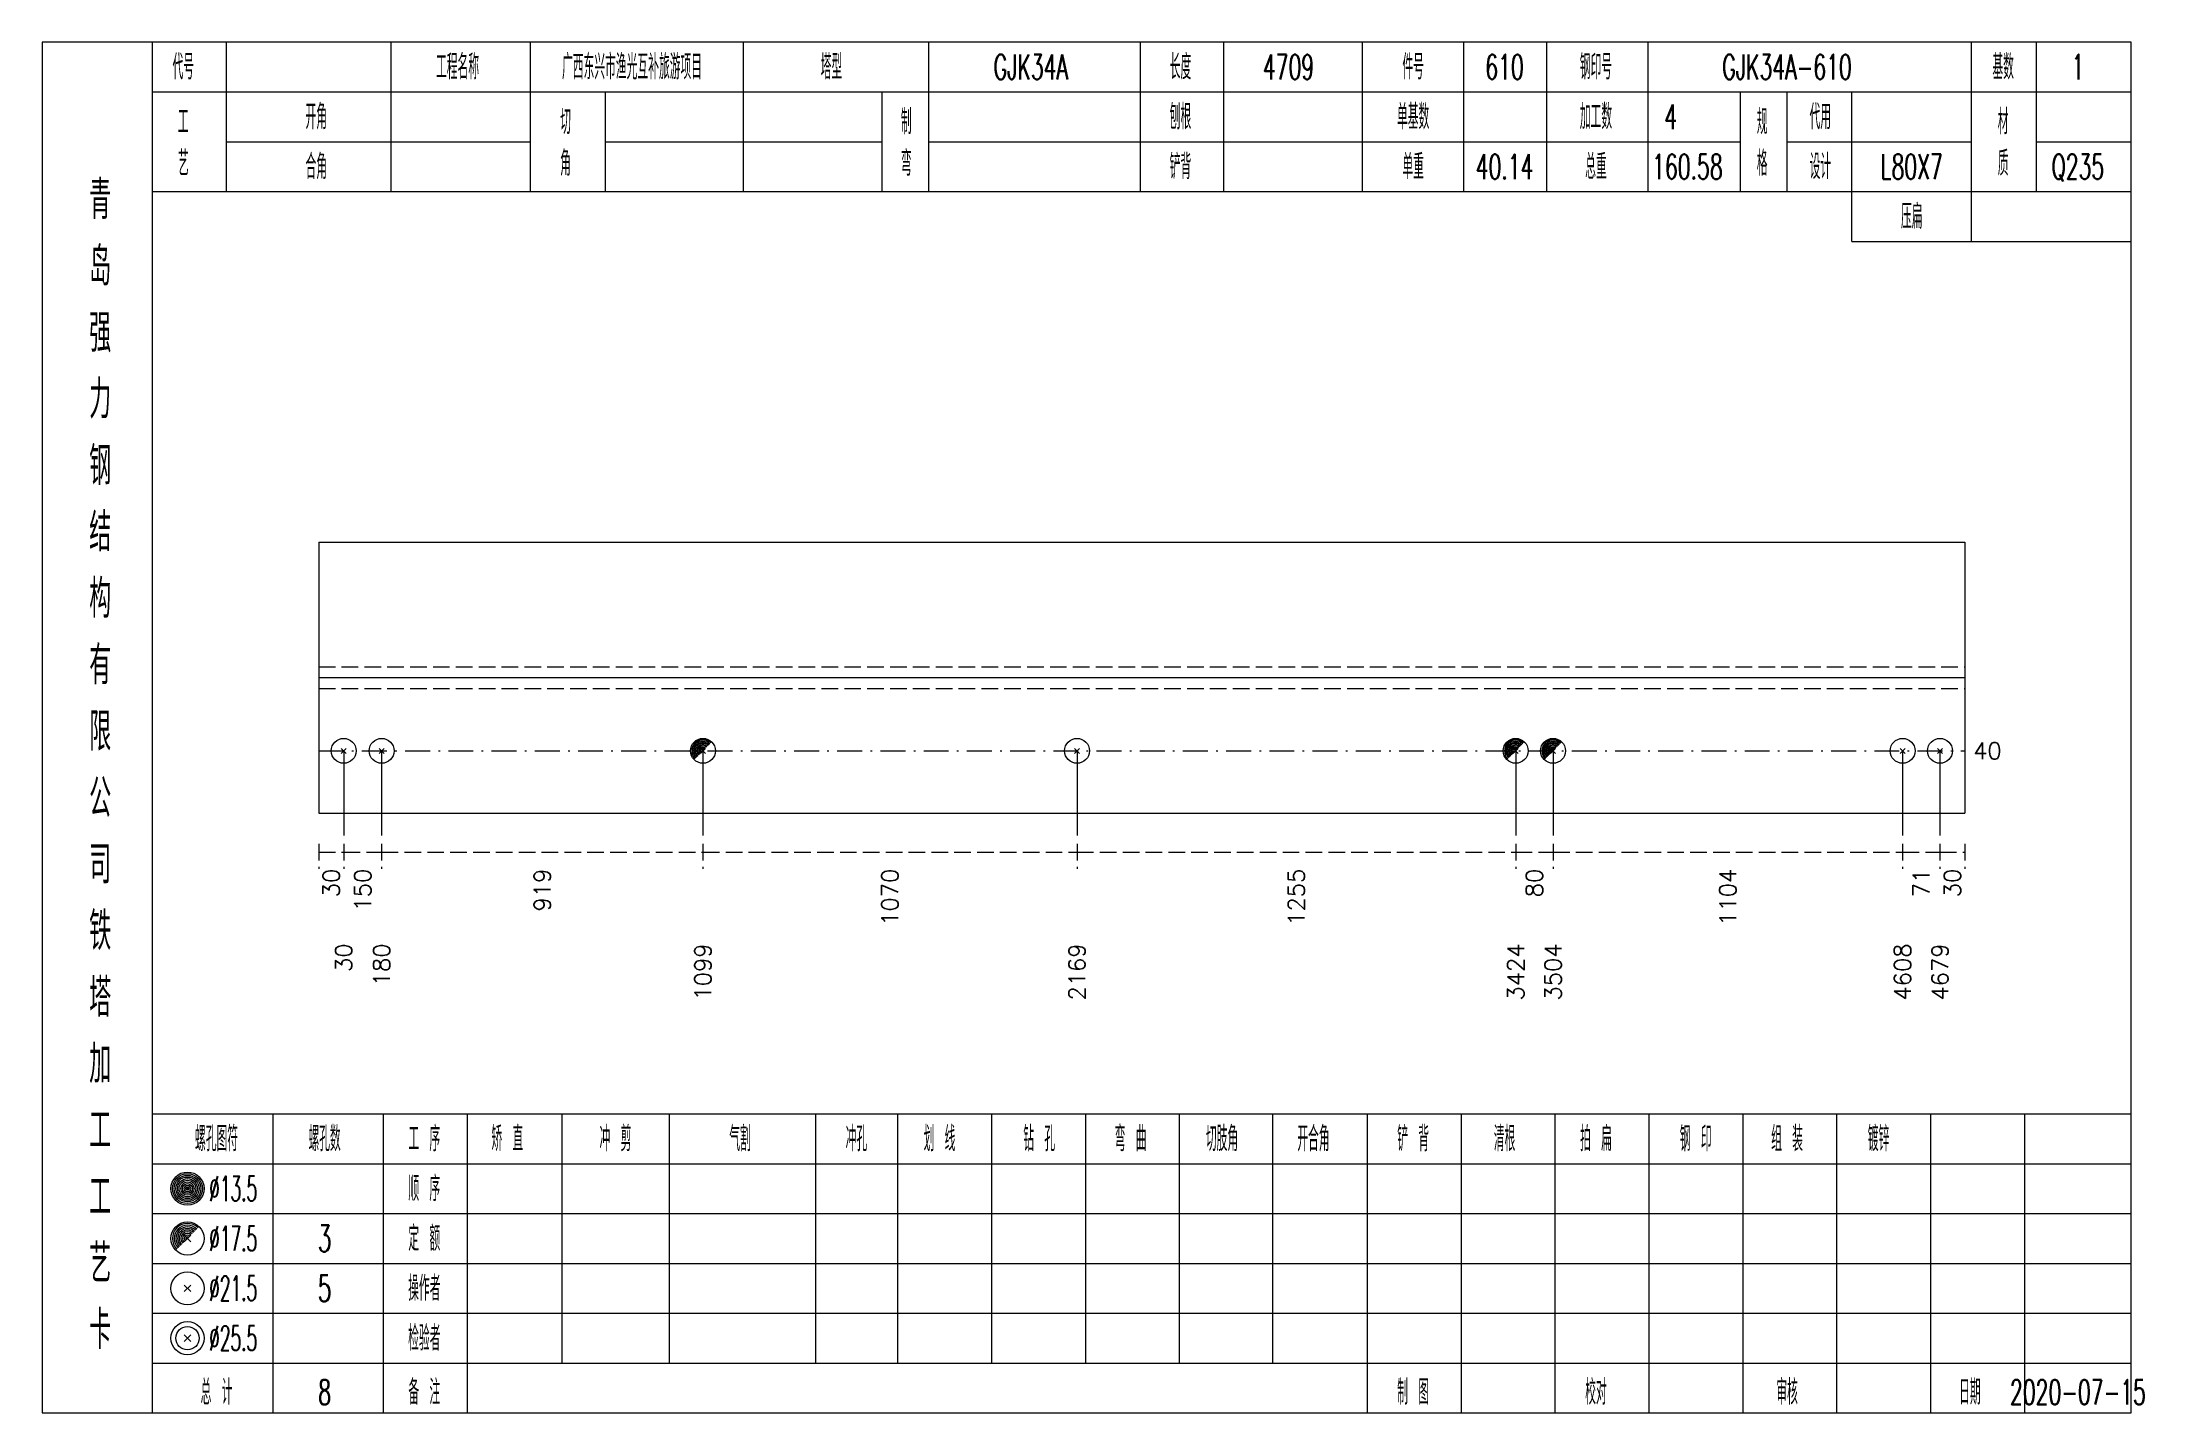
# Model space of a CAD drawing. Extents: x 0 to 2606, y -377 to 6479.
# Drawn here: x 2352.6 to 2605.5, y 3850 to 4015 of the extents above; entities that cross this region are included whole.
import ezdxf
from ezdxf.enums import TextEntityAlignment as Align

# ---------------------------------------------------------------- set-up
doc = ezdxf.new("R2010")
doc.units = 0
doc.header["$MEASUREMENT"] = 0
doc.linetypes.add('一点画线', pattern=[5.2, 3, -1, 0.2, -1])
doc.linetypes.add('虚线', pattern=[2.75, 2, -0.75])
doc.layers.get('0').update_dxf_attribs({"linetype": 'CONTINUOUS', "lineweight": 25})
doc.layers.add('1', color=7, linetype='CONTINUOUS', lineweight=25)
doc.layers.add('4', color=7, linetype='CONTINUOUS', lineweight=25)
doc.styles.get("Standard").update_dxf_attribs({"font": 'simplex.shx', "width": 0.7, "height": 3, "bigfont": 'gbhzfs.shx'})

msp = doc.modelspace()

# ---------------------------------------------------------------- texts
at = {"color": 7, "linetype": 'Continuous', "lineweight": 13}
msp.add_text('40', height=2, dxfattribs=at).set_placement((2585, 3929.69), align=Align.MIDDLE_LEFT)
at = {"color": 8, "linetype": 'Continuous', "lineweight": 9}
for s, p in [('30', (2387.4, 3915.5)), ('150', (2391.19, 3915.5)), ('919', (2412.8, 3915.5)), ('1070', (2454.64, 3915.5)), ('1255', (2503.54, 3915.5)), ('80', (2532.19, 3915.5)), ('1104', (2555.47, 3915.5)), ('71', (2578.75, 3915.5)), ('30', (2582.5, 3915.5))]:
    msp.add_text(s, height=2, rotation=90, dxfattribs=at).set_placement(p, align=Align.MIDDLE_RIGHT)
at = {"layer": '1', "color": 7, "linetype": 'Continuous', "lineweight": 13}
for s, p in [('30', (2388.9, 3906.5)), ('180', (2393.47, 3906.5)), ('1099', (2432.13, 3906.5)), ('2169', (2477.15, 3906.5)), ('3424', (2529.94, 3906.5)), ('3504', (2534.44, 3906.5)), ('4608', (2576.5, 3906.5)), ('4679', (2581, 3906.5))]:
    msp.add_text(s, height=2, rotation=90, dxfattribs=at).set_placement(p, align=Align.MIDDLE_RIGHT)
at = {"layer": '4', "color": 1, "linetype": 'Continuous', "lineweight": 13}
for s, height, width, p in [('代号', 3, 0.6, (2369.6, 4012)), ('工程名称', 3, 0.6, (2402.6, 4012)), ('广西东兴市渔光互补旅游项目', 3, 0.6, (2423.6, 4012)), ('塔型', 3, 0.6, (2447.6, 4012)), ('GJK34A', 3, 0.6, (2471.6, 4012)), ('长度', 3, 0.6, (2489.6, 4012)), ('4709', 3, 0.6, (2502.6, 4012)), ('件号', 3, 0.6, (2517.6, 4012)), ('610', 3, 0.6, (2528.6, 4012)), ('钢印号', 3, 0.6, (2539.6, 4012)), ('GJK34A-610', 3, 0.6, (2562.6, 4012)), ('基数', 3, 0.6, (2588.6, 4012)), ('1', 3, 0.6, (2597.6, 4012)), ('工', 3, 0.6, (2369.6, 4005.4)), ('开角', 3, 0.6, (2385.6, 4006)), ('切', 3, 0.6, (2415.6, 4005.4)), ('制', 3, 0.6, (2456.6, 4005.4)), ('刨根', 3, 0.6, (2489.6, 4006)), ('单基数', 3, 0.6, (2517.6, 4006)), ('加工数', 3, 0.6, (2539.6, 4006)), ('4', 3, 0.6, (2548.6, 4006)), ('规', 3, 0.6, (2559.6, 4005.4)), ('代用', 3, 0.6, (2566.6, 4006)), ('材', 3, 0.6, (2588.6, 4005.4)), ('艺', 3, 0.6, (2369.6, 4000.4)), ('合角', 3, 0.6, (2385.6, 4000)), ('角', 3, 0.6, (2415.6, 4000.4)), ('弯', 3, 0.6, (2456.6, 4000.4)), ('铲背', 3, 0.6, (2489.6, 4000)), ('单重', 3, 0.6, (2517.6, 4000)), ('总重', 3, 0.6, (2539.6, 4000)), ('格', 3, 0.6, (2559.6, 4000.4)), ('设计', 3, 0.6, (2566.6, 4000)), ('质', 3, 0.6, (2588.6, 4000.4)), ('40.14', 3, 0.6, (2528.6, 4000)), ('160.58', 3, 0.6, (2550.6, 4000)), ('L80X7', 3, 0.6, (2577.6, 4000)), ('Q235', 3, 0.6, (2597.6, 4000)), ('青', 4.6, 0.8, (2359.6, 3996)), ('压扁', 3, 0.6, (2577.6, 3994)), ('岛', 4.6, 0.8, (2359.6, 3988)), ('强', 4.6, 0.8, (2359.6, 3980)), ('力', 4.6, 0.8, (2359.6, 3972)), ('钢', 4.6, 0.8, (2359.6, 3964)), ('结', 4.6, 0.8, (2359.6, 3956)), ('构', 4.6, 0.8, (2359.6, 3948)), ('有', 4.6, 0.8, (2359.6, 3940)), ('限', 4.6, 0.8, (2359.6, 3932)), ('公', 4.6, 0.8, (2359.6, 3924)), ('司', 4.6, 0.8, (2359.6, 3916)), ('铁', 4.6, 0.8, (2359.6, 3908)), ('塔', 4.6, 0.8, (2359.6, 3900)), ('加', 4.6, 0.8, (2359.6, 3892)), ('工', 4.6, 0.8, (2359.6, 3884)), ('螺孔图符', 3, 0.6, (2373.6, 3883)), ('螺孔数', 3, 0.6, (2386.6, 3883)), ('工 序', 3, 0.6, (2398.6, 3883)), ('矫 直', 3, 0.6, (2408.6, 3883)), ('冲 剪', 3, 0.6, (2421.6, 3883)), ('气割', 3, 0.6, (2436.6, 3883)), ('冲孔', 3, 0.6, (2450.6, 3883)), ('划 线', 3, 0.6, (2460.6, 3883)), ('钻 孔', 3, 0.6, (2472.6, 3883)), ('弯 曲', 3, 0.6, (2483.6, 3883)), ('切肢角', 3, 0.6, (2494.6, 3883)), ('开合角', 3, 0.6, (2505.6, 3883)), ('铲 背', 3, 0.6, (2517.6, 3883)), ('清根', 3, 0.6, (2528.6, 3883)), ('拍 扁', 3, 0.6, (2539.6, 3883)), ('钢 印', 3, 0.6, (2551.6, 3883)), ('组 装', 3, 0.6, (2562.6, 3883)), ('镀锌', 3, 0.6, (2573.6, 3883)), ('工', 4.6, 0.8, (2359.6, 3876)), ('%%C13.5', 3, 0.5, (2375.6, 3877)), ('顺 序', 3, 0.6, (2398.6, 3877)), ('3', 3.2, 0.6, (2386.6, 3871)), ('定 额', 3, 0.6, (2398.6, 3871)), ('艺', 4.6, 0.8, (2359.6, 3868)), ('%%C17.5', 3, 0.5, (2375.6, 3871)), ('%%C21.5', 3, 0.5, (2375.6, 3865)), ('5', 3.2, 0.6, (2386.6, 3865)), ('操作者', 3, 0.6, (2398.6, 3865)), ('卡', 4.6, 0.8, (2359.6, 3860)), ('%%C25.5', 3, 0.5, (2375.6, 3859)), ('检验者', 3, 0.6, (2398.6, 3859)), ('总 计', 3, 0.6, (2373.6, 3852.5)), ('8', 3, 0.6, (2386.6, 3852.5)), ('备 注', 3, 0.6, (2398.6, 3852.5)), ('制 图', 3, 0.6, (2517.6, 3852.5)), ('校对', 3, 0.6, (2539.6, 3852.5)), ('审核', 3, 0.6, (2562.6, 3852.5)), ('日期', 3, 0.6, (2584.6, 3852.5)), ('2020-07-15', 3, 0.6, (2597.6, 3852.5))]:
    msp.add_text(s, height=height, dxfattribs=dict(at, width=width)).set_placement(p, align=Align.MIDDLE_CENTER)

# ---------------------------------------------------------------- linework, layer by layer
at = {"color": 7, "linetype": 'Continuous', "lineweight": 18}
for p, q in [((2385.9, 3954.81), (2385.9, 3922.19)), ((2385.9, 3954.81), (2584, 3954.81)), ((2584, 3954.81), (2584, 3922.19)), ((2385.9, 3938.5), (2584, 3938.5))]:
    msp.add_line(p, q, dxfattribs=at)
at = {"color": 1, "linetype": '虚线', "lineweight": 18}
for p, q in [((2385.9, 3939.81), (2584, 3939.81)), ((2385.9, 3937.19), (2584, 3937.19))]:
    msp.add_line(p, q, dxfattribs=at)
at = {"color": 3, "linetype": '一点画线', "lineweight": 13}
msp.add_line((2385.9, 3929.69), (2584, 3929.69), dxfattribs=at)
at = {"color": 7, "linetype": 'Continuous', "lineweight": 13}
for p, q in [((2388.9, 3929.69), (2388.9, 3919.5)), ((2393.47, 3929.69), (2393.47, 3919.5)), ((2432.13, 3929.69), (2432.13, 3919.5)), ((2477.15, 3929.69), (2477.15, 3919.5)), ((2529.94, 3929.69), (2529.94, 3919.5)), ((2534.44, 3929.69), (2534.44, 3919.5)), ((2576.5, 3929.69), (2576.5, 3919.5)), ((2581, 3929.69), (2581, 3919.5))]:
    msp.add_line(p, q, dxfattribs=at)
at = {"color": 8, "linetype": '虚线', "lineweight": 9}
for p, q in [((2385.9, 3918.5), (2385.9, 3915.5)), ((2388.9, 3918.5), (2388.9, 3915.5)), ((2388.9, 3918.5), (2388.9, 3915.5)), ((2393.47, 3918.5), (2393.47, 3915.5)), ((2393.47, 3918.5), (2393.47, 3915.5)), ((2432.13, 3918.5), (2432.13, 3915.5)), ((2432.13, 3918.5), (2432.13, 3915.5)), ((2477.15, 3918.5), (2477.15, 3915.5)), ((2477.15, 3918.5), (2477.15, 3915.5)), ((2529.94, 3918.5), (2529.94, 3915.5)), ((2529.94, 3918.5), (2529.94, 3915.5)), ((2534.44, 3918.5), (2534.44, 3915.5)), ((2534.44, 3918.5), (2534.44, 3915.5)), ((2576.5, 3918.5), (2576.5, 3915.5)), ((2576.5, 3918.5), (2576.5, 3915.5)), ((2581, 3918.5), (2581, 3915.5)), ((2581, 3918.5), (2581, 3915.5)), ((2584, 3918.5), (2584, 3915.5)), ((2385.9, 3917.5), (2388.9, 3917.5)), ((2388.9, 3917.5), (2393.47, 3917.5)), ((2393.47, 3917.5), (2432.13, 3917.5)), ((2432.13, 3917.5), (2477.15, 3917.5)), ((2477.15, 3917.5), (2529.94, 3917.5)), ((2529.94, 3917.5), (2534.44, 3917.5)), ((2534.44, 3917.5), (2576.5, 3917.5)), ((2576.5, 3917.5), (2581, 3917.5)), ((2581, 3917.5), (2584, 3917.5))]:
    msp.add_line(p, q, dxfattribs=at)
at = {"layer": '1', "color": 7, "linetype": 'Continuous', "lineweight": 13}
for p, q in [((2388.6, 3929.39), (2389.2, 3929.99)), ((2389.2, 3929.39), (2388.6, 3929.99)), ((2393.17, 3929.39), (2393.77, 3929.99)), ((2393.77, 3929.39), (2393.17, 3929.99)), ((2476.85, 3929.39), (2477.45, 3929.99)), ((2477.45, 3929.39), (2476.85, 3929.99)), ((2576.2, 3929.39), (2576.8, 3929.99)), ((2576.8, 3929.39), (2576.2, 3929.99)), ((2580.7, 3929.39), (2581.3, 3929.99)), ((2581.3, 3929.39), (2580.7, 3929.99))]:
    msp.add_line(p, q, dxfattribs=at)
at = {"layer": '1', "color": 7, "linetype": 'Continuous', "lineweight": 0}
for p, q in [((2431.83, 3929.39), (2432.43, 3929.99)), ((2431.83, 3929.99), (2432.43, 3929.39)), ((2529.64, 3929.39), (2530.24, 3929.99)), ((2529.64, 3929.99), (2530.24, 3929.39)), ((2534.14, 3929.39), (2534.74, 3929.99)), ((2534.14, 3929.99), (2534.74, 3929.39))]:
    msp.add_line(p, q, dxfattribs=at)
at = {"layer": '1', "color": 7, "linetype": 'Continuous', "lineweight": 18}
msp.add_line((2385.9, 3922.19), (2584, 3922.19), dxfattribs=at)
at = {"layer": '1', "color": 7, "linetype": 'Continuous', "lineweight": 13}
for centre in [(2388.9, 3929.69), (2393.47, 3929.69), (2432.13, 3929.69), (2477.15, 3929.69), (2529.94, 3929.69), (2534.44, 3929.69), (2576.5, 3929.69), (2581, 3929.69)]:
    msp.add_circle(centre, 1.5, dxfattribs=at)
for centre, radius in [((2432.13, 3929.69), 1.35), ((2432.13, 3929.69), 1.2), ((2529.94, 3929.69), 1.35), ((2529.94, 3929.69), 1.2), ((2534.44, 3929.69), 1.35), ((2534.44, 3929.69), 1.2), ((2432.13, 3929.69), 1.05), ((2432.13, 3929.69), 0.9), ((2432.13, 3929.69), 0.75), ((2432.13, 3929.69), 0.6), ((2432.13, 3929.69), 0.45), ((2432.13, 3929.69), 0.3), ((2432.13, 3929.69), 0.15), ((2529.94, 3929.69), 1.05), ((2529.94, 3929.69), 0.9), ((2529.94, 3929.69), 0.75), ((2529.94, 3929.69), 0.6), ((2529.94, 3929.69), 0.45), ((2529.94, 3929.69), 0.3), ((2529.94, 3929.69), 0.15), ((2534.44, 3929.69), 1.05), ((2534.44, 3929.69), 0.9), ((2534.44, 3929.69), 0.75), ((2534.44, 3929.69), 0.6), ((2534.44, 3929.69), 0.45), ((2534.44, 3929.69), 0.3), ((2534.44, 3929.69), 0.15)]:
    msp.add_arc(centre, radius, 45, 225, dxfattribs=at)
at = {"layer": '4', "color": 1, "linetype": 'Continuous', "lineweight": 18}
for p, q in [((2365.9, 3850), (2365.9, 4015)), ((2374.8, 3997), (2374.8, 4015)), ((2394.6, 3997), (2394.6, 4015)), ((2411.4, 3997), (2411.4, 4015)), ((2437, 3997), (2437, 4015)), ((2459.3, 3997), (2459.3, 4015)), ((2484.8, 3997), (2484.8, 4015)), ((2494.8, 3997), (2494.8, 4015)), ((2511.5, 3997), (2511.5, 4015)), ((2523.7, 3997), (2523.7, 4015)), ((2533.7, 3997), (2533.7, 4015)), ((2545.9, 3997), (2545.9, 4015)), ((2584.8, 3991), (2584.8, 4015)), ((2592.6, 3997), (2592.6, 4015)), ((2365.9, 4009), (2604, 4009)), ((2420.4, 3997), (2420.4, 4009)), ((2453.7, 3997), (2453.7, 4009)), ((2557, 3997), (2557, 4009)), ((2562.6, 3997), (2562.6, 4009)), ((2570.4, 3991), (2570.4, 4009)), ((2374.8, 4003), (2411.4, 4003)), ((2420.4, 4003), (2453.7, 4003)), ((2459.3, 4003), (2557, 4003)), ((2562.6, 4003), (2584.8, 4003)), ((2592.6, 4003), (2604, 4003)), ((2365.9, 3997), (2604, 3997)), ((2570.4, 3991), (2604, 3991)), ((2365.9, 3886), (2604, 3886)), ((2380.4, 3850), (2380.4, 3886)), ((2393.7, 3850), (2393.7, 3886)), ((2403.8, 3850), (2403.8, 3886)), ((2415.2, 3856), (2415.2, 3886)), ((2428.1, 3856), (2428.1, 3886)), ((2445.7, 3856), (2445.7, 3886)), ((2455.6, 3856), (2455.6, 3886)), ((2466.9, 3856), (2466.9, 3886)), ((2478.2, 3856), (2478.2, 3886)), ((2489.5, 3856), (2489.5, 3886)), ((2500.7, 3856), (2500.7, 3886)), ((2512.1, 3856), (2512.1, 3886)), ((2523.4, 3856), (2523.4, 3886)), ((2534.7, 3856), (2534.7, 3886)), ((2546, 3856), (2546, 3886)), ((2557.3, 3856), (2557.3, 3886)), ((2568.6, 3856), (2568.6, 3886)), ((2579.9, 3856), (2579.9, 3886)), ((2591.2, 3856), (2591.2, 3886)), ((2365.9, 3880), (2604, 3880)), ((2365.9, 3874), (2604, 3874)), ((2365.9, 3868), (2604, 3868)), ((2365.9, 3862), (2604, 3862)), ((2365.9, 3856), (2604, 3856)), ((2512.1, 3850), (2512.1, 3856)), ((2523.4, 3850), (2523.4, 3856)), ((2534.7, 3850), (2534.7, 3856)), ((2546, 3850), (2546, 3856)), ((2557.3, 3850), (2557.3, 3856)), ((2568.6, 3850), (2568.6, 3856)), ((2579.9, 3850), (2579.9, 3856)), ((2591.2, 3850), (2591.2, 3856))]:
    msp.add_line(p, q, dxfattribs=at)
at = {"layer": '4', "color": 7, "linetype": 'Continuous', "lineweight": 13}
for p, q in [((2369.9, 3876.8), (2370.3, 3877.2)), ((2370.3, 3876.8), (2369.9, 3877.2)), ((2369.7, 3864.6), (2370.5, 3865.4)), ((2370.5, 3864.6), (2369.7, 3865.4)), ((2369.7, 3858.6), (2370.5, 3859.4)), ((2370.5, 3858.6), (2369.7, 3859.4))]:
    msp.add_line(p, q, dxfattribs=at)
at = {"layer": '4', "color": 7, "linetype": 'Continuous', "lineweight": 0}
for p, q in [((2369.7, 3870.6), (2370.5, 3871.4)), ((2369.7, 3871.4), (2370.5, 3870.6))]:
    msp.add_line(p, q, dxfattribs=at)
at = {"layer": '4', "color": 1, "linetype": 'Continuous', "lineweight": 18}
msp.add_lwpolyline([(2352.6, 4015), (2352.6, 3850), (2604, 3850), (2604, 4015)], close=True, dxfattribs=at)
at = {"layer": '4', "color": 7, "linetype": 'Continuous', "lineweight": 13}
for centre, radius in [((2370.1, 3877), 2), ((2370.1, 3877), 1.8), ((2370.1, 3877), 1.6), ((2370.1, 3877), 1.4), ((2370.1, 3877), 1.2), ((2370.1, 3877), 1), ((2370.1, 3877), 0.8), ((2370.1, 3877), 0.6), ((2370.1, 3877), 0.4), ((2370.1, 3877), 0.2), ((2370.1, 3871), 2), ((2370.1, 3865), 2), ((2370.1, 3859), 2), ((2370.1, 3859), 1.4)]:
    msp.add_circle(centre, radius, dxfattribs=at)
for radius in [1.8, 1.6, 1.4, 1.2, 1, 0.8, 0.6, 0.4, 0.2]:
    msp.add_arc((2370.1, 3871), radius, 45, 225, dxfattribs=at)

msp.set_redraw_order([(e.dxf.handle, doc.entitydb.next_handle()) for e in msp.query("TEXT MTEXT ATTDEF DIMENSION ARC_DIMENSION")])  # texts and dimensions are drawn at this point

doc.saveas('drawing.dxf')
